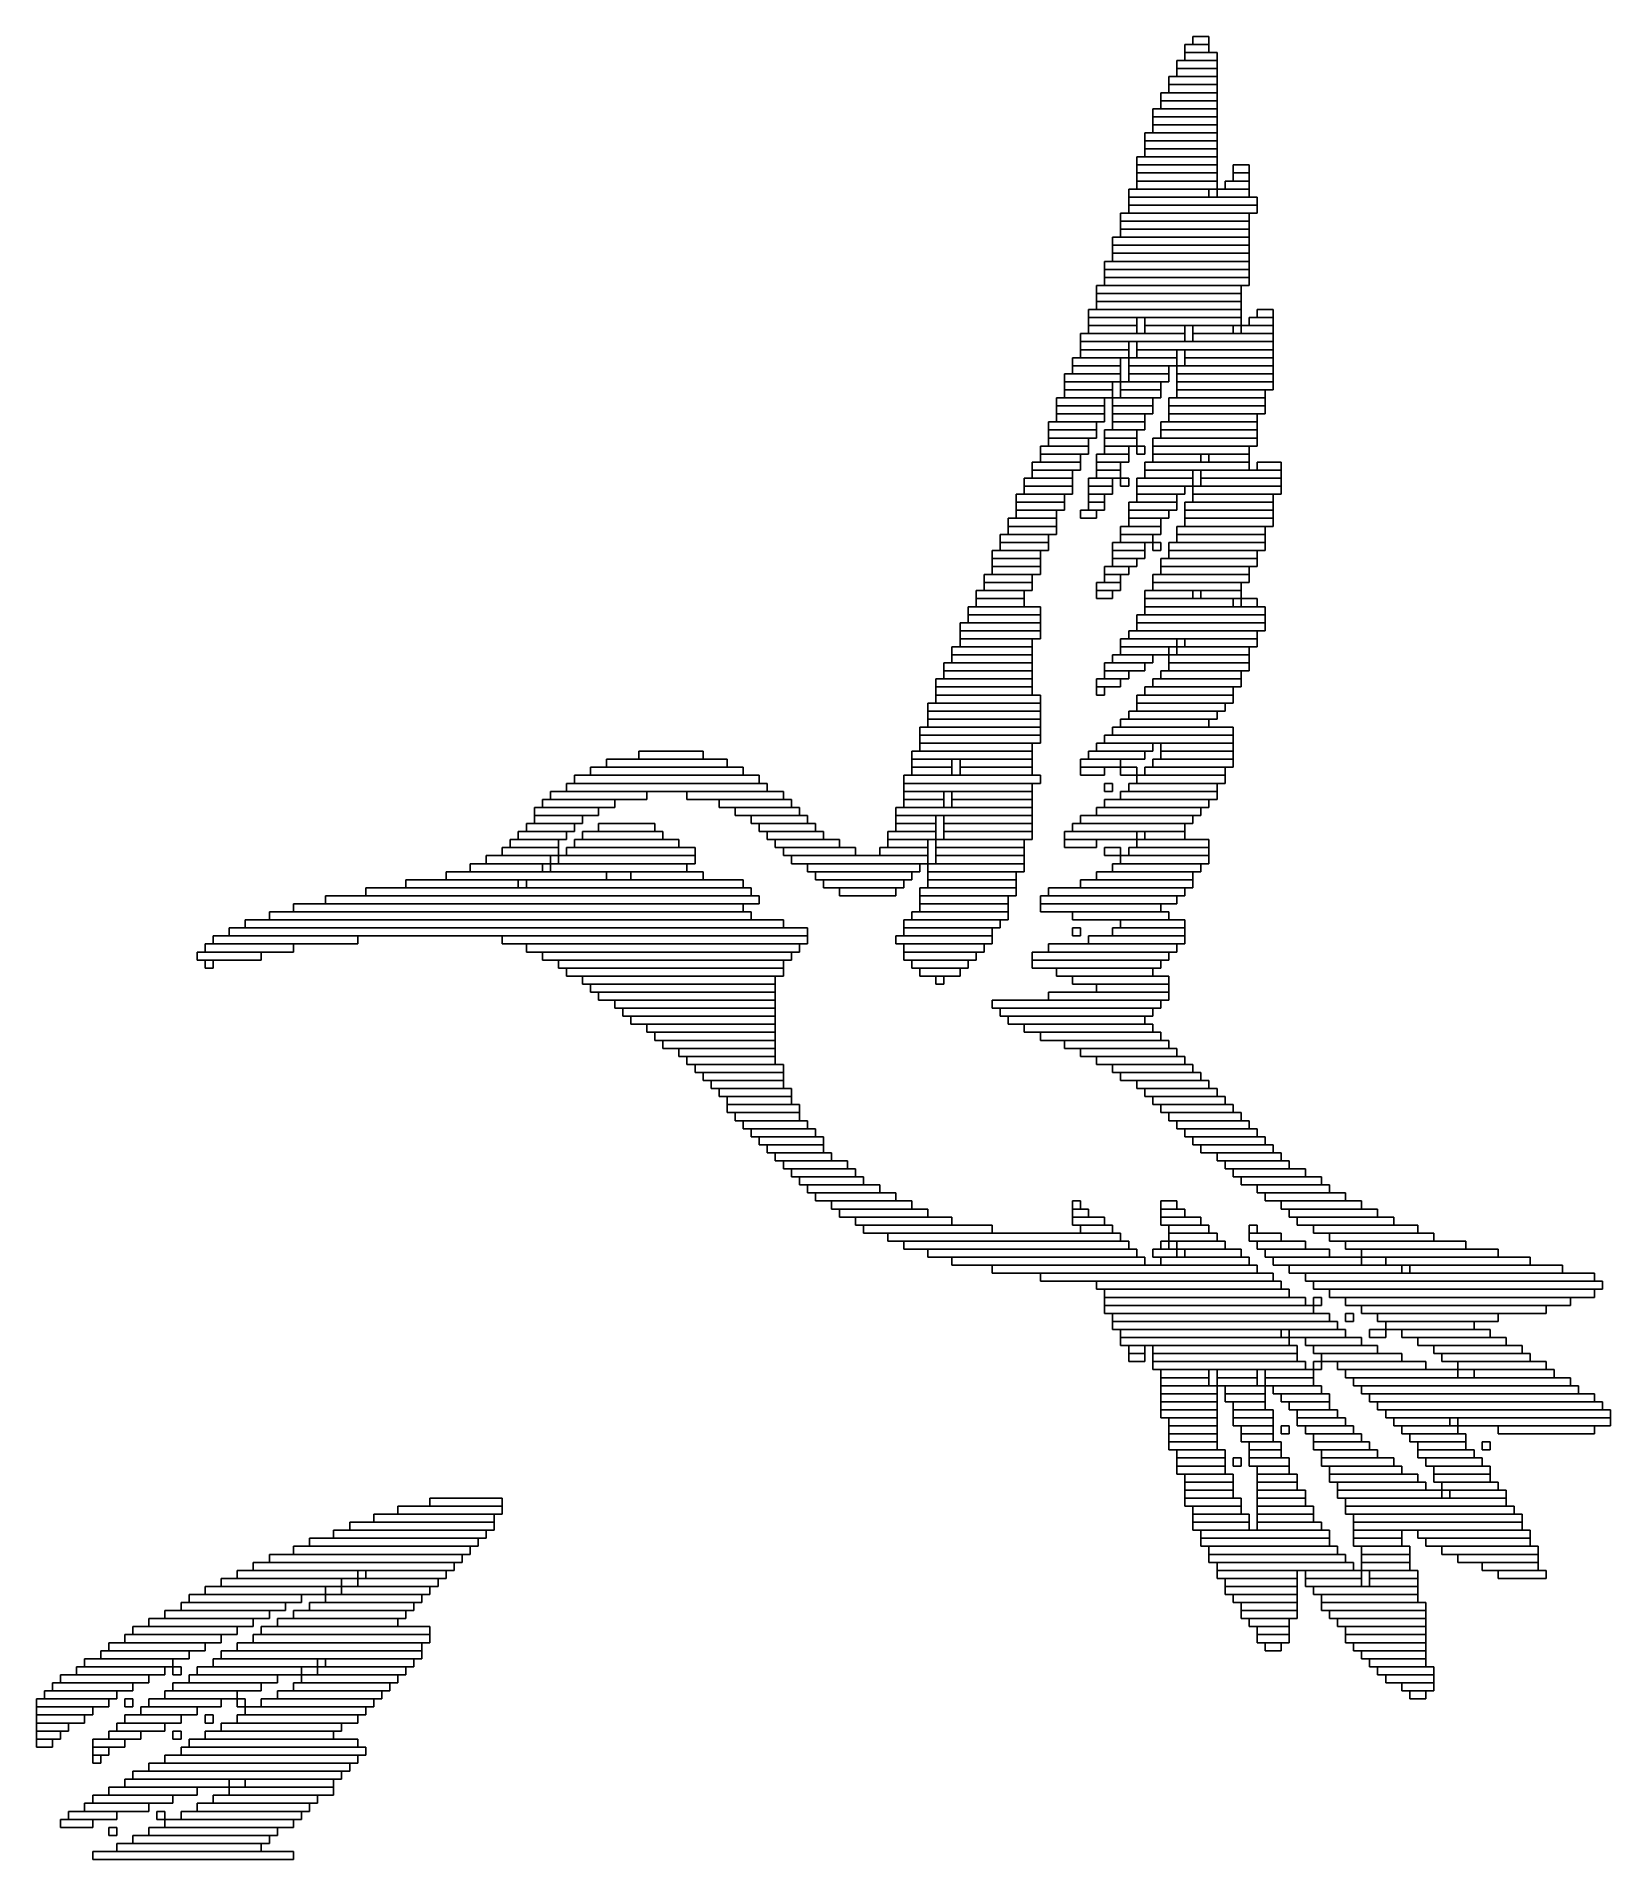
# Model space of a CAD drawing. Extents: x 404 to 600, y 389 to 616.
import ezdxf

# ---------------------------------------------------------------- set-up
doc = ezdxf.new("R2010")
doc.units = 0

msp = doc.modelspace()

# ---------------------------------------------------------------- linework, layer by layer
for p, q in [((548, 616), (550, 616)), ((548, 615), (548, 616)), ((550, 616), (550, 615)), ((546, 613), (551, 613)), ((546, 612), (546, 613)), ((547, 615), (550, 615)), ((547, 614), (547, 615)), ((550, 614), (547, 614)), ((547, 614), (551, 614)), ((547, 613), (547, 614)), ((551, 613), (547, 613)), ((550, 615), (548, 615)), ((550, 615), (550, 614)), ((551, 614), (551, 613)), ((551, 613), (551, 612)), ((545, 611), (551, 611)), ((545, 610), (545, 611)), ((551, 612), (546, 612)), ((546, 612), (551, 612)), ((546, 611), (546, 612)), ((551, 611), (546, 611)), ((551, 612), (551, 611)), ((551, 611), (551, 610)), ((544, 609), (551, 609)), ((544, 608), (544, 609)), ((551, 610), (545, 610)), ((545, 610), (551, 610)), ((545, 609), (545, 610)), ((551, 609), (545, 609)), ((551, 610), (551, 609)), ((551, 609), (551, 608)), ((543, 607), (551, 607)), ((543, 606), (543, 607)), ((551, 608), (544, 608)), ((544, 608), (551, 608)), ((544, 607), (544, 608)), ((551, 607), (544, 607)), ((551, 608), (551, 607)), ((551, 607), (551, 606)), ((542, 604), (551, 604)), ((542, 603), (542, 604)), ((551, 606), (543, 606)), ((543, 606), (551, 606)), ((543, 605), (543, 606)), ((551, 605), (543, 605)), ((543, 605), (551, 605)), ((543, 604), (543, 605)), ((551, 604), (543, 604)), ((551, 606), (551, 605)), ((551, 605), (551, 604)), ((551, 604), (551, 603)), ((551, 603), (542, 603)), ((542, 603), (551, 603)), ((542, 602), (542, 603)), ((551, 602), (542, 602)), ((542, 602), (551, 602)), ((542, 601), (542, 602)), ((551, 603), (551, 602)), ((551, 602), (551, 601)), ((541, 601), (551, 601)), ((541, 600), (541, 601)), ((551, 600), (541, 600)), ((541, 600), (551, 600)), ((541, 599), (541, 600)), ((551, 601), (542, 601)), ((551, 601), (551, 600)), ((551, 600), (551, 599)), ((553, 600), (555, 600)), ((553, 599), (553, 600)), ((555, 600), (555, 599)), ((551, 599), (541, 599)), ((541, 599), (551, 599)), ((541, 598), (541, 599)), ((551, 598), (541, 598)), ((541, 598), (551, 598)), ((541, 597), (541, 598)), ((551, 599), (551, 598)), ((551, 598), (551, 597)), ((552, 598), (555, 598)), ((552, 597), (552, 598)), ((555, 599), (553, 599)), ((553, 599), (555, 599)), ((553, 598), (553, 599)), ((555, 598), (553, 598)), ((555, 599), (555, 598)), ((555, 598), (555, 597)), ((540, 597), (550, 597)), ((540, 596), (540, 597)), ((550, 596), (540, 596)), ((540, 596), (556, 596)), ((540, 595), (540, 596)), ((556, 595), (540, 595)), ((540, 595), (556, 595)), ((540, 594), (540, 595)), ((551, 597), (541, 597)), ((550, 597), (550, 596)), ((551, 597), (555, 597)), ((551, 596), (551, 597)), ((555, 596), (551, 596)), ((555, 597), (552, 597)), ((555, 597), (555, 596)), ((556, 596), (556, 595)), ((556, 595), (556, 594)), ((539, 594), (555, 594)), ((539, 593), (539, 594)), ((555, 593), (539, 593)), ((539, 593), (555, 593)), ((539, 592), (539, 593)), ((556, 594), (540, 594)), ((555, 594), (555, 593)), ((555, 593), (555, 592)), ((538, 591), (555, 591)), ((538, 590), (538, 591)), ((555, 592), (539, 592)), ((539, 592), (555, 592)), ((539, 591), (539, 592)), ((555, 591), (539, 591)), ((555, 592), (555, 591)), ((555, 591), (555, 590)), ((537, 588), (555, 588)), ((537, 587), (537, 588)), ((555, 590), (538, 590)), ((538, 590), (555, 590)), ((538, 589), (538, 590)), ((555, 589), (538, 589)), ((538, 589), (555, 589)), ((538, 588), (538, 589)), ((555, 588), (538, 588)), ((555, 590), (555, 589)), ((555, 589), (555, 588)), ((555, 588), (555, 587)), ((555, 587), (537, 587)), ((537, 587), (555, 587)), ((537, 586), (537, 587)), ((555, 586), (537, 586)), ((537, 586), (555, 586)), ((537, 585), (537, 586)), ((555, 587), (555, 586)), ((555, 586), (555, 585)), ((536, 585), (554, 585)), ((536, 584), (536, 585)), ((554, 584), (536, 584)), ((536, 584), (554, 584)), ((536, 583), (536, 584)), ((555, 585), (537, 585)), ((554, 585), (554, 584)), ((554, 584), (554, 583)), ((535, 582), (554, 582)), ((535, 581), (535, 582)), ((554, 583), (536, 583)), ((536, 583), (554, 583)), ((536, 582), (536, 583)), ((554, 582), (536, 582)), ((554, 583), (554, 582)), ((554, 582), (554, 581)), ((556, 582), (558, 582)), ((556, 581), (556, 582)), ((558, 582), (558, 581)), ((534, 579), (547, 579)), ((534, 578), (534, 579)), ((554, 581), (535, 581)), ((535, 581), (541, 581)), ((535, 580), (535, 581)), ((541, 580), (535, 580)), ((535, 580), (541, 580)), ((535, 579), (535, 580)), ((541, 579), (535, 579)), ((541, 581), (541, 580)), ((541, 580), (541, 579)), ((542, 581), (554, 581)), ((542, 580), (542, 581)), ((554, 580), (542, 580)), ((542, 580), (547, 580)), ((542, 579), (542, 580)), ((547, 579), (542, 579)), ((547, 580), (547, 579)), ((547, 579), (547, 578)), ((548, 580), (553, 580)), ((548, 579), (548, 580)), ((553, 579), (548, 579)), ((548, 579), (558, 579)), ((548, 578), (548, 579)), ((553, 580), (553, 579)), ((554, 581), (554, 580)), ((554, 580), (558, 580)), ((554, 579), (554, 580)), ((558, 579), (554, 579)), ((555, 581), (558, 581)), ((555, 580), (555, 581)), ((558, 580), (555, 580)), ((558, 581), (556, 581)), ((558, 581), (558, 580)), ((558, 580), (558, 579)), ((558, 579), (558, 578)), ((547, 578), (534, 578)), ((534, 578), (540, 578)), ((534, 577), (534, 578)), ((540, 577), (534, 577)), ((534, 577), (540, 577)), ((534, 576), (534, 577)), ((540, 578), (540, 577)), ((540, 577), (540, 576)), ((541, 578), (558, 578)), ((541, 577), (541, 578)), ((558, 577), (541, 577)), ((541, 577), (546, 577)), ((541, 576), (541, 577)), ((546, 577), (546, 576)), ((547, 577), (558, 577)), ((547, 576), (547, 577)), ((558, 578), (548, 578)), ((558, 578), (558, 577)), ((558, 577), (558, 576)), ((533, 576), (539, 576)), ((533, 575), (533, 576)), ((539, 575), (533, 575)), ((533, 575), (539, 575)), ((533, 574), (533, 575)), ((540, 576), (534, 576)), ((539, 576), (539, 575)), ((539, 575), (539, 574)), ((540, 576), (546, 576)), ((540, 575), (540, 576)), ((546, 575), (540, 575)), ((540, 575), (545, 575)), ((540, 574), (540, 575)), ((546, 576), (541, 576)), ((545, 575), (545, 574)), ((546, 576), (546, 575)), ((546, 575), (558, 575)), ((546, 574), (546, 575)), ((558, 576), (547, 576)), ((547, 576), (558, 576)), ((547, 575), (547, 576)), ((558, 575), (547, 575)), ((558, 576), (558, 575)), ((558, 575), (558, 574)), ((532, 574), (539, 574)), ((532, 573), (532, 574)), ((539, 573), (532, 573)), ((532, 573), (538, 573)), ((532, 572), (532, 573)), ((539, 574), (533, 574)), ((538, 573), (538, 572)), ((539, 574), (539, 573)), ((539, 573), (544, 573)), ((539, 572), (539, 573)), ((545, 574), (540, 574)), ((540, 574), (545, 574)), ((540, 573), (540, 574)), ((545, 573), (540, 573)), ((544, 573), (544, 572)), ((545, 574), (545, 573)), ((558, 574), (546, 574)), ((546, 574), (558, 574)), ((546, 573), (546, 574)), ((558, 573), (546, 573)), ((546, 573), (558, 573)), ((546, 572), (546, 573)), ((558, 574), (558, 573)), ((558, 573), (558, 572)), ((531, 571), (537, 571)), ((531, 570), (531, 571)), ((537, 570), (531, 570)), ((531, 570), (537, 570)), ((531, 569), (531, 570)), ((538, 572), (532, 572)), ((532, 572), (538, 572)), ((532, 571), (532, 572)), ((538, 571), (532, 571)), ((537, 571), (537, 570)), ((537, 570), (537, 569)), ((538, 572), (538, 571)), ((538, 571), (543, 571)), ((538, 570), (538, 571)), ((543, 570), (538, 570)), ((538, 570), (543, 570)), ((538, 569), (538, 570)), ((544, 572), (539, 572)), ((539, 572), (544, 572)), ((539, 571), (539, 572)), ((544, 571), (539, 571)), ((543, 571), (543, 570)), ((543, 570), (543, 569)), ((544, 572), (544, 571)), ((545, 571), (557, 571)), ((545, 570), (545, 571)), ((557, 570), (545, 570)), ((545, 570), (557, 570)), ((545, 569), (545, 570)), ((558, 572), (546, 572)), ((546, 572), (557, 572)), ((546, 571), (546, 572)), ((557, 571), (546, 571)), ((557, 572), (557, 571)), ((557, 571), (557, 570)), ((557, 570), (557, 569)), ((530, 568), (536, 568)), ((530, 567), (530, 568)), ((537, 569), (531, 569)), ((531, 569), (537, 569)), ((531, 568), (531, 569)), ((537, 568), (531, 568)), ((536, 568), (536, 567)), ((537, 569), (537, 568)), ((543, 569), (538, 569)), ((538, 569), (542, 569)), ((538, 568), (538, 569)), ((542, 568), (538, 568)), ((538, 568), (542, 568)), ((538, 567), (538, 568)), ((542, 569), (542, 568)), ((542, 568), (542, 567)), ((544, 568), (556, 568)), ((544, 567), (544, 568)), ((557, 569), (545, 569)), ((545, 569), (556, 569)), ((545, 568), (545, 569)), ((556, 568), (545, 568)), ((556, 569), (556, 568)), ((556, 568), (556, 567)), ((536, 567), (530, 567)), ((530, 567), (536, 567)), ((530, 566), (530, 567)), ((536, 566), (530, 566)), ((530, 566), (535, 566)), ((530, 565), (530, 566)), ((535, 566), (535, 565)), ((536, 567), (536, 566)), ((537, 567), (541, 567)), ((537, 566), (537, 567)), ((541, 566), (537, 566)), ((537, 566), (541, 566)), ((537, 565), (537, 566)), ((542, 567), (538, 567)), ((541, 567), (541, 566)), ((541, 566), (541, 565)), ((543, 566), (556, 566)), ((543, 565), (543, 566)), ((556, 567), (544, 567)), ((544, 567), (556, 567)), ((544, 566), (544, 567)), ((556, 566), (544, 566)), ((556, 567), (556, 566)), ((556, 566), (556, 565)), ((528, 563), (534, 563)), ((528, 562), (528, 563)), ((529, 565), (535, 565)), ((529, 564), (529, 565)), ((535, 564), (529, 564)), ((529, 564), (534, 564)), ((529, 563), (529, 564)), ((534, 563), (529, 563)), ((535, 565), (530, 565)), ((534, 564), (534, 563)), ((534, 563), (534, 562)), ((535, 565), (535, 564)), ((536, 564), (540, 564)), ((536, 563), (536, 564)), ((540, 563), (536, 563)), ((536, 563), (539, 563)), ((536, 562), (536, 563)), ((541, 565), (537, 565)), ((537, 565), (540, 565)), ((537, 564), (537, 565)), ((540, 564), (537, 564)), ((539, 563), (539, 562)), ((540, 565), (540, 564)), ((540, 564), (540, 563)), ((541, 565), (542, 565)), ((541, 564), (541, 565)), ((542, 564), (541, 564)), ((542, 565), (542, 564)), ((542, 563), (555, 563)), ((542, 562), (542, 563)), ((556, 565), (543, 565)), ((543, 565), (555, 565)), ((543, 564), (543, 565)), ((555, 564), (543, 564)), ((543, 564), (549, 564)), ((543, 563), (543, 564)), ((549, 563), (543, 563)), ((549, 564), (549, 563)), ((550, 564), (555, 564)), ((550, 563), (550, 564)), ((555, 563), (550, 563)), ((555, 565), (555, 564)), ((555, 564), (555, 563)), ((555, 563), (555, 562)), ((556, 563), (559, 563)), ((556, 562), (556, 563)), ((559, 563), (559, 562)), ((527, 561), (533, 561)), ((527, 560), (527, 561)), ((534, 562), (528, 562)), ((528, 562), (533, 562)), ((528, 561), (528, 562)), ((533, 561), (528, 561)), ((533, 562), (533, 561)), ((533, 561), (533, 560)), ((535, 561), (538, 561)), ((535, 560), (535, 561)), ((539, 562), (536, 562)), ((536, 562), (539, 562)), ((536, 561), (536, 562)), ((539, 561), (536, 561)), ((538, 561), (538, 560)), ((539, 562), (539, 561)), ((539, 561), (540, 561)), ((539, 560), (539, 561)), ((540, 561), (540, 560)), ((541, 561), (548, 561)), ((541, 560), (541, 561)), ((555, 562), (542, 562)), ((542, 562), (548, 562)), ((542, 561), (542, 562)), ((548, 561), (542, 561)), ((548, 562), (548, 561)), ((548, 561), (548, 560)), ((549, 562), (559, 562)), ((549, 561), (549, 562)), ((559, 561), (549, 561)), ((549, 561), (559, 561)), ((549, 560), (549, 561)), ((559, 562), (556, 562)), ((559, 562), (559, 561)), ((559, 561), (559, 560)), ((526, 559), (532, 559)), ((526, 558), (526, 559)), ((533, 560), (527, 560)), ((527, 560), (533, 560)), ((527, 559), (527, 560)), ((533, 559), (527, 559)), ((532, 559), (532, 558)), ((533, 560), (533, 559)), ((538, 560), (535, 560)), ((535, 560), (538, 560)), ((535, 559), (535, 560)), ((538, 559), (535, 559)), ((535, 559), (537, 559)), ((535, 558), (535, 559)), ((537, 559), (537, 558)), ((538, 560), (538, 559)), ((540, 560), (539, 560)), ((548, 560), (541, 560)), ((541, 560), (547, 560)), ((541, 559), (541, 560)), ((547, 559), (541, 559)), ((541, 559), (546, 559)), ((541, 558), (541, 559)), ((546, 559), (546, 558)), ((547, 560), (547, 559)), ((548, 560), (559, 560)), ((548, 559), (548, 560)), ((559, 559), (548, 559)), ((548, 559), (558, 559)), ((548, 558), (548, 559)), ((559, 560), (549, 560)), ((558, 559), (558, 558)), ((559, 560), (559, 559)), ((532, 558), (526, 558)), ((526, 558), (532, 558)), ((526, 557), (526, 558)), ((532, 557), (526, 557)), ((526, 557), (531, 557)), ((526, 556), (526, 557)), ((531, 557), (531, 556)), ((532, 558), (532, 557)), ((534, 557), (536, 557)), ((534, 556), (534, 557)), ((537, 558), (535, 558)), ((535, 558), (537, 558)), ((535, 557), (535, 558)), ((537, 557), (535, 557)), ((536, 557), (536, 556)), ((537, 558), (537, 557)), ((540, 558), (546, 558)), ((540, 557), (540, 558)), ((546, 557), (540, 557)), ((540, 557), (545, 557)), ((540, 556), (540, 557)), ((546, 558), (541, 558)), ((545, 557), (545, 556)), ((546, 558), (546, 557)), ((547, 558), (558, 558)), ((547, 557), (547, 558)), ((558, 557), (547, 557)), ((547, 557), (558, 557)), ((547, 556), (547, 557)), ((558, 558), (548, 558)), ((558, 558), (558, 557)), ((558, 557), (558, 556)), ((524, 554), (530, 554)), ((524, 553), (524, 554)), ((525, 556), (531, 556)), ((525, 555), (525, 556)), ((531, 555), (525, 555)), ((525, 555), (531, 555)), ((525, 554), (525, 555)), ((531, 554), (525, 554)), ((531, 556), (526, 556)), ((530, 554), (530, 553)), ((531, 556), (531, 555)), ((531, 555), (531, 554)), ((536, 556), (534, 556)), ((539, 555), (544, 555)), ((539, 554), (539, 555)), ((544, 554), (539, 554)), ((539, 554), (543, 554)), ((539, 553), (539, 554)), ((545, 556), (540, 556)), ((540, 556), (544, 556)), ((540, 555), (540, 556)), ((544, 555), (540, 555)), ((543, 554), (543, 553)), ((544, 556), (544, 555)), ((544, 555), (544, 554)), ((546, 555), (557, 555)), ((546, 554), (546, 555)), ((557, 554), (546, 554)), ((546, 554), (557, 554)), ((546, 553), (546, 554)), ((558, 556), (547, 556)), ((547, 556), (558, 556)), ((547, 555), (547, 556)), ((558, 555), (547, 555)), ((557, 555), (557, 554)), ((557, 554), (557, 553)), ((558, 556), (558, 555)), ((523, 552), (529, 552)), ((523, 551), (523, 552)), ((530, 553), (524, 553)), ((524, 553), (530, 553)), ((524, 552), (524, 553)), ((530, 552), (524, 552)), ((529, 552), (529, 551)), ((530, 553), (530, 552)), ((538, 553), (542, 553)), ((538, 552), (538, 553)), ((542, 552), (538, 552)), ((538, 552), (542, 552)), ((538, 551), (538, 552)), ((543, 553), (539, 553)), ((542, 553), (542, 552)), ((542, 552), (542, 551)), ((543, 553), (544, 553)), ((543, 552), (543, 553)), ((544, 552), (543, 552)), ((544, 553), (544, 552)), ((545, 553), (557, 553)), ((545, 552), (545, 553)), ((557, 552), (545, 552)), ((545, 552), (556, 552)), ((545, 551), (545, 552)), ((557, 553), (546, 553)), ((556, 552), (556, 551)), ((557, 553), (557, 552)), ((529, 551), (523, 551)), ((523, 551), (529, 551)), ((523, 550), (523, 551)), ((529, 550), (523, 550)), ((523, 550), (529, 550)), ((523, 549), (523, 550)), ((529, 551), (529, 550)), ((529, 550), (529, 549)), ((537, 550), (540, 550)), ((537, 549), (537, 550)), ((542, 551), (538, 551)), ((538, 551), (541, 551)), ((538, 550), (538, 551)), ((541, 550), (538, 550)), ((540, 550), (540, 549)), ((541, 551), (541, 550)), ((544, 551), (556, 551)), ((544, 550), (544, 551)), ((556, 550), (544, 550)), ((544, 550), (555, 550)), ((544, 549), (544, 550)), ((556, 551), (545, 551)), ((555, 550), (555, 549)), ((556, 551), (556, 550)), ((522, 549), (528, 549)), ((522, 548), (522, 549)), ((528, 548), (522, 548)), ((522, 548), (528, 548)), ((522, 547), (522, 548)), ((529, 549), (523, 549)), ((528, 549), (528, 548)), ((528, 548), (528, 547)), ((536, 548), (539, 548)), ((536, 547), (536, 548)), ((540, 549), (537, 549)), ((537, 549), (539, 549)), ((537, 548), (537, 549)), ((539, 548), (537, 548)), ((539, 549), (539, 548)), ((539, 548), (539, 547)), ((543, 549), (555, 549)), ((543, 548), (543, 549)), ((555, 548), (543, 548)), ((543, 548), (554, 548)), ((543, 547), (543, 548)), ((555, 549), (544, 549)), ((554, 548), (554, 547)), ((555, 549), (555, 548)), ((520, 545), (529, 545)), ((520, 544), (520, 545)), ((521, 547), (527, 547)), ((521, 546), (521, 547)), ((527, 546), (521, 546)), ((521, 546), (527, 546)), ((521, 545), (521, 546)), ((527, 545), (521, 545)), ((528, 547), (522, 547)), ((527, 547), (527, 546)), ((527, 546), (527, 545)), ((529, 545), (529, 544)), ((539, 547), (536, 547)), ((536, 547), (538, 547)), ((536, 546), (536, 547)), ((538, 546), (536, 546)), ((538, 547), (538, 546)), ((542, 547), (548, 547)), ((542, 546), (542, 547)), ((548, 546), (542, 546)), ((542, 546), (553, 546)), ((542, 545), (542, 546)), ((553, 545), (542, 545)), ((542, 545), (557, 545)), ((542, 544), (542, 545)), ((554, 547), (543, 547)), ((548, 547), (548, 546)), ((549, 547), (554, 547)), ((549, 546), (549, 547)), ((554, 546), (549, 546)), ((553, 546), (553, 545)), ((554, 547), (554, 546)), ((554, 546), (556, 546)), ((554, 545), (554, 546)), ((556, 545), (554, 545)), ((556, 546), (556, 545)), ((557, 545), (557, 544)), ((519, 543), (529, 543)), ((519, 542), (519, 543)), ((529, 544), (520, 544)), ((520, 544), (529, 544)), ((520, 543), (520, 544)), ((529, 543), (520, 543)), ((529, 544), (529, 543)), ((529, 543), (529, 542)), ((541, 544), (557, 544)), ((541, 543), (541, 544)), ((557, 543), (541, 543)), ((541, 543), (557, 543)), ((541, 542), (541, 543)), ((557, 544), (542, 544)), ((557, 544), (557, 543)), ((557, 543), (557, 542)), ((529, 542), (519, 542)), ((519, 542), (529, 542)), ((519, 541), (519, 542)), ((529, 541), (519, 541)), ((519, 541), (528, 541)), ((519, 540), (519, 541)), ((528, 541), (528, 540)), ((529, 542), (529, 541)), ((539, 541), (546, 541)), ((539, 540), (539, 541)), ((540, 542), (556, 542)), ((540, 541), (540, 542)), ((556, 541), (540, 541)), ((557, 542), (541, 542)), ((546, 541), (546, 540)), ((547, 541), (556, 541)), ((547, 540), (547, 541)), ((556, 542), (556, 541)), ((556, 541), (556, 540)), ((517, 538), (528, 538)), ((517, 537), (517, 538)), ((518, 540), (528, 540)), ((518, 539), (518, 540)), ((528, 539), (518, 539)), ((518, 539), (528, 539)), ((518, 538), (518, 539)), ((528, 538), (518, 538)), ((528, 540), (519, 540)), ((528, 540), (528, 539)), ((528, 539), (528, 538)), ((528, 538), (528, 537)), ((537, 538), (542, 538)), ((537, 537), (537, 538)), ((538, 539), (543, 539)), ((538, 538), (538, 539)), ((543, 538), (538, 538)), ((546, 540), (539, 540)), ((539, 540), (545, 540)), ((539, 539), (539, 540)), ((545, 539), (539, 539)), ((542, 538), (542, 537)), ((543, 539), (543, 538)), ((545, 540), (545, 539)), ((545, 539), (555, 539)), ((545, 538), (545, 539)), ((555, 538), (545, 538)), ((545, 538), (555, 538)), ((545, 537), (545, 538)), ((546, 540), (555, 540)), ((546, 539), (546, 540)), ((555, 539), (546, 539)), ((556, 540), (547, 540)), ((555, 540), (555, 539)), ((555, 539), (555, 538)), ((555, 538), (555, 537)), ((516, 536), (528, 536)), ((516, 535), (516, 536)), ((528, 537), (517, 537)), ((517, 537), (528, 537)), ((517, 536), (517, 537)), ((528, 536), (517, 536)), ((528, 537), (528, 536)), ((528, 536), (528, 535)), ((536, 536), (539, 536)), ((536, 535), (536, 536)), ((542, 537), (537, 537)), ((537, 537), (540, 537)), ((537, 536), (537, 537)), ((540, 536), (537, 536)), ((539, 536), (539, 535)), ((540, 537), (540, 536)), ((543, 536), (554, 536)), ((543, 535), (543, 536)), ((544, 537), (554, 537)), ((544, 536), (544, 537)), ((554, 536), (544, 536)), ((555, 537), (545, 537)), ((554, 537), (554, 536)), ((554, 536), (554, 535)), ((528, 535), (516, 535)), ((516, 535), (528, 535)), ((516, 534), (516, 535)), ((528, 534), (516, 534)), ((516, 534), (529, 534)), ((516, 533), (516, 534)), ((528, 535), (528, 534)), ((529, 534), (529, 533)), ((539, 535), (536, 535)), ((536, 535), (537, 535)), ((536, 534), (536, 535)), ((537, 534), (536, 534)), ((537, 535), (537, 534)), ((541, 534), (553, 534)), ((541, 533), (541, 534)), ((542, 535), (553, 535)), ((542, 534), (542, 535)), ((553, 534), (542, 534)), ((554, 535), (543, 535)), ((553, 535), (553, 534)), ((553, 534), (553, 533)), ((515, 533), (529, 533)), ((515, 532), (515, 533)), ((529, 532), (515, 532)), ((515, 532), (529, 532)), ((515, 531), (515, 532)), ((529, 533), (516, 533)), ((529, 533), (529, 532)), ((529, 532), (529, 531)), ((540, 532), (551, 532)), ((540, 531), (540, 532)), ((553, 533), (541, 533)), ((541, 533), (552, 533)), ((541, 532), (541, 533)), ((552, 532), (541, 532)), ((551, 532), (551, 531)), ((552, 533), (552, 532)), ((514, 530), (529, 530)), ((514, 529), (514, 530)), ((529, 529), (514, 529)), ((514, 529), (529, 529)), ((514, 528), (514, 529)), ((529, 531), (515, 531)), ((515, 531), (529, 531)), ((515, 530), (515, 531)), ((529, 530), (515, 530)), ((529, 531), (529, 530)), ((529, 530), (529, 529)), ((529, 529), (529, 528)), ((537, 529), (553, 529)), ((537, 528), (537, 529)), ((538, 530), (553, 530)), ((538, 529), (538, 530)), ((553, 529), (538, 529)), ((539, 531), (550, 531)), ((539, 530), (539, 531)), ((550, 530), (539, 530)), ((551, 531), (540, 531)), ((550, 531), (550, 530)), ((553, 530), (553, 529)), ((553, 529), (553, 528)), ((479, 527), (487, 527)), ((479, 526), (479, 527)), ((487, 527), (487, 526)), ((513, 527), (528, 527)), ((513, 526), (513, 527)), ((529, 528), (514, 528)), ((514, 528), (528, 528)), ((514, 527), (514, 528)), ((528, 527), (514, 527)), ((528, 528), (528, 527)), ((528, 527), (528, 526)), ((535, 527), (542, 527)), ((535, 526), (535, 527)), ((536, 528), (543, 528)), ((536, 527), (536, 528)), ((543, 527), (536, 527)), ((553, 528), (537, 528)), ((542, 527), (542, 526)), ((543, 528), (543, 527)), ((544, 528), (553, 528)), ((544, 527), (544, 528)), ((553, 527), (544, 527)), ((544, 527), (553, 527)), ((544, 526), (544, 527)), ((553, 528), (553, 527)), ((553, 527), (553, 526)), ((473, 525), (492, 525)), ((473, 524), (473, 525)), ((475, 526), (490, 526)), ((475, 525), (475, 526)), ((490, 525), (475, 525)), ((487, 526), (479, 526)), ((490, 526), (490, 525)), ((492, 525), (492, 524)), ((528, 526), (513, 526)), ((513, 526), (518, 526)), ((513, 525), (513, 526)), ((518, 525), (513, 525)), ((513, 525), (518, 525)), ((513, 524), (513, 525)), ((518, 526), (518, 525)), ((518, 525), (518, 524)), ((519, 526), (528, 526)), ((519, 525), (519, 526)), ((528, 525), (519, 525)), ((519, 525), (528, 525)), ((519, 524), (519, 525)), ((528, 526), (528, 525)), ((528, 525), (528, 524)), ((534, 526), (539, 526)), ((534, 525), (534, 526)), ((539, 525), (534, 525)), ((534, 525), (537, 525)), ((534, 524), (534, 525)), ((542, 526), (535, 526)), ((537, 525), (537, 524)), ((539, 526), (539, 525)), ((539, 525), (541, 525)), ((539, 524), (539, 525)), ((541, 525), (541, 524)), ((542, 525), (552, 525)), ((542, 524), (542, 525)), ((543, 526), (553, 526)), ((543, 525), (543, 526)), ((553, 525), (543, 525)), ((553, 526), (544, 526)), ((552, 525), (552, 524)), ((553, 526), (553, 525)), ((470, 523), (495, 523)), ((470, 522), (470, 523)), ((471, 524), (494, 524)), ((471, 523), (471, 524)), ((494, 523), (471, 523)), ((492, 524), (473, 524)), ((494, 524), (494, 523)), ((495, 523), (495, 522)), ((512, 524), (529, 524)), ((512, 523), (512, 524)), ((529, 523), (512, 523)), ((512, 523), (528, 523)), ((512, 522), (512, 523)), ((518, 524), (513, 524)), ((528, 524), (519, 524)), ((528, 523), (528, 522)), ((529, 524), (529, 523)), ((537, 524), (534, 524)), ((537, 523), (538, 523)), ((537, 522), (537, 523)), ((538, 523), (538, 522)), ((541, 524), (539, 524)), ((540, 523), (551, 523)), ((540, 522), (540, 523)), ((541, 524), (552, 524)), ((541, 523), (541, 524)), ((552, 523), (541, 523)), ((552, 524), (542, 524)), ((551, 523), (551, 522)), ((552, 524), (552, 523)), ((466, 520), (474, 520)), ((466, 519), (466, 520)), ((467, 521), (476, 521)), ((467, 520), (467, 521)), ((476, 520), (467, 520)), ((468, 522), (480, 522)), ((468, 521), (468, 522)), ((480, 521), (468, 521)), ((495, 522), (470, 522)), ((474, 520), (474, 519)), ((476, 521), (476, 520)), ((480, 522), (480, 521)), ((485, 522), (497, 522)), ((485, 521), (485, 522)), ((497, 521), (485, 521)), ((489, 521), (498, 521)), ((489, 520), (489, 521)), ((498, 520), (489, 520)), ((491, 520), (499, 520)), ((491, 519), (491, 520)), ((497, 522), (497, 521)), ((498, 521), (498, 520)), ((499, 520), (499, 519)), ((511, 520), (528, 520)), ((511, 519), (511, 520)), ((528, 522), (512, 522)), ((512, 522), (517, 522)), ((512, 521), (512, 522)), ((517, 521), (512, 521)), ((512, 521), (517, 521)), ((512, 520), (512, 521)), ((517, 520), (512, 520)), ((517, 522), (517, 521)), ((517, 521), (517, 520)), ((518, 522), (528, 522)), ((518, 521), (518, 522)), ((528, 521), (518, 521)), ((518, 521), (528, 521)), ((518, 520), (518, 521)), ((528, 520), (518, 520)), ((528, 522), (528, 521)), ((528, 521), (528, 520)), ((528, 520), (528, 519)), ((536, 520), (549, 520)), ((536, 519), (536, 520)), ((538, 522), (537, 522)), ((537, 521), (550, 521)), ((537, 520), (537, 521)), ((550, 520), (537, 520)), ((539, 522), (551, 522)), ((539, 521), (539, 522)), ((551, 521), (539, 521)), ((551, 522), (540, 522)), ((549, 520), (549, 519)), ((550, 521), (550, 520)), ((551, 522), (551, 521)), ((465, 518), (471, 518)), ((465, 517), (465, 518)), ((474, 519), (466, 519)), ((466, 519), (472, 519)), ((466, 518), (466, 519)), ((472, 518), (466, 518)), ((471, 518), (471, 517)), ((472, 519), (472, 518)), ((474, 518), (481, 518)), ((474, 517), (474, 518)), ((481, 518), (481, 517)), ((499, 519), (491, 519)), ((493, 519), (500, 519)), ((493, 518), (493, 519)), ((500, 518), (493, 518)), ((494, 518), (501, 518)), ((494, 517), (494, 518)), ((500, 519), (500, 518)), ((501, 518), (501, 517)), ((528, 519), (511, 519)), ((511, 519), (516, 519)), ((511, 518), (511, 519)), ((516, 518), (511, 518)), ((511, 518), (516, 518)), ((511, 517), (511, 518)), ((516, 519), (516, 518)), ((516, 518), (516, 517)), ((517, 519), (528, 519)), ((517, 518), (517, 519)), ((528, 518), (517, 518)), ((517, 518), (528, 518)), ((517, 517), (517, 518)), ((528, 519), (528, 518)), ((528, 518), (528, 517)), ((533, 518), (547, 518)), ((533, 517), (533, 518)), ((534, 519), (548, 519)), ((534, 518), (534, 519)), ((548, 518), (534, 518)), ((549, 519), (536, 519)), ((547, 518), (547, 517)), ((548, 519), (548, 518)), ((463, 516), (469, 516)), ((463, 515), (463, 516)), ((464, 517), (470, 517)), ((464, 516), (464, 517)), ((470, 516), (464, 516)), ((471, 517), (465, 517)), ((469, 516), (469, 515)), ((470, 517), (470, 516)), ((471, 516), (484, 516)), ((471, 515), (471, 516)), ((472, 517), (482, 517)), ((472, 516), (472, 517)), ((482, 516), (472, 516)), ((481, 517), (474, 517)), ((482, 517), (482, 516)), ((484, 516), (484, 515)), ((501, 517), (494, 517)), ((495, 517), (502, 517)), ((495, 516), (495, 517)), ((502, 516), (495, 516)), ((496, 516), (504, 516)), ((496, 515), (496, 516)), ((502, 517), (502, 516)), ((504, 516), (504, 515)), ((510, 517), (516, 517)), ((510, 516), (510, 517)), ((516, 516), (510, 516)), ((510, 516), (515, 516)), ((510, 515), (510, 516)), ((516, 517), (511, 517)), ((515, 516), (515, 515)), ((516, 517), (516, 516)), ((516, 516), (527, 516)), ((516, 515), (516, 516)), ((528, 517), (517, 517)), ((517, 517), (528, 517)), ((517, 516), (517, 517)), ((528, 516), (517, 516)), ((527, 516), (527, 515)), ((528, 517), (528, 516)), ((532, 517), (541, 517)), ((532, 516), (532, 517)), ((541, 516), (532, 516)), ((532, 516), (536, 516)), ((532, 515), (532, 516)), ((547, 517), (533, 517)), ((536, 516), (536, 515)), ((541, 517), (541, 516)), ((541, 516), (550, 516)), ((541, 515), (541, 516)), ((542, 517), (547, 517)), ((542, 516), (542, 517)), ((547, 516), (542, 516)), ((547, 517), (547, 516)), ((550, 516), (550, 515)), ((460, 514), (468, 514)), ((460, 513), (460, 514)), ((462, 515), (469, 515)), ((462, 514), (462, 515)), ((469, 514), (462, 514)), ((469, 515), (463, 515)), ((468, 514), (468, 513)), ((469, 515), (469, 514)), ((469, 514), (486, 514)), ((469, 513), (469, 514)), ((470, 515), (486, 515)), ((470, 514), (470, 515)), ((486, 514), (470, 514)), ((484, 515), (471, 515)), ((486, 515), (486, 514)), ((486, 514), (486, 513)), ((504, 515), (496, 515)), ((497, 515), (506, 515)), ((497, 514), (497, 515)), ((506, 514), (497, 514)), ((498, 514), (515, 514)), ((498, 513), (498, 514)), ((506, 515), (506, 514)), ((509, 515), (515, 515)), ((509, 514), (509, 515)), ((515, 514), (509, 514)), ((515, 515), (510, 515)), ((515, 515), (515, 514)), ((515, 514), (515, 513)), ((527, 515), (516, 515)), ((516, 515), (527, 515)), ((516, 514), (516, 515)), ((527, 514), (516, 514)), ((516, 514), (527, 514)), ((516, 513), (516, 514)), ((527, 515), (527, 514)), ((527, 514), (527, 513)), ((536, 515), (532, 515)), ((537, 515), (539, 515)), ((537, 514), (537, 515)), ((539, 514), (537, 514)), ((539, 515), (539, 514)), ((539, 514), (550, 514)), ((539, 513), (539, 514)), ((540, 515), (550, 515)), ((540, 514), (540, 515)), ((550, 514), (540, 514)), ((550, 515), (541, 515)), ((550, 515), (550, 514)), ((550, 514), (550, 513)), ((450, 511), (464, 511)), ((450, 510), (450, 511)), ((455, 512), (475, 512)), ((455, 511), (455, 512)), ((475, 511), (455, 511)), ((458, 513), (467, 513)), ((458, 512), (458, 513)), ((467, 512), (458, 512)), ((468, 513), (460, 513)), ((464, 511), (464, 510)), ((465, 511), (492, 511)), ((465, 510), (465, 511)), ((467, 513), (467, 512)), ((468, 513), (485, 513)), ((468, 512), (468, 513)), ((485, 512), (468, 512)), ((486, 513), (469, 513)), ((475, 512), (475, 511)), ((478, 512), (487, 512)), ((478, 511), (478, 512)), ((487, 511), (478, 511)), ((485, 513), (485, 512)), ((487, 512), (487, 511)), ((492, 511), (492, 510)), ((515, 513), (498, 513)), ((500, 513), (514, 513)), ((500, 512), (500, 513)), ((514, 512), (500, 512)), ((501, 512), (513, 512)), ((501, 511), (501, 512)), ((513, 511), (501, 511)), ((502, 511), (512, 511)), ((502, 510), (502, 511)), ((512, 511), (512, 510)), ((513, 512), (513, 511)), ((514, 513), (514, 512)), ((515, 513), (527, 513)), ((515, 512), (515, 513)), ((527, 512), (515, 512)), ((515, 512), (526, 512)), ((515, 511), (515, 512)), ((526, 511), (515, 511)), ((515, 511), (526, 511)), ((515, 510), (515, 511)), ((527, 513), (516, 513)), ((526, 512), (526, 511)), ((526, 511), (526, 510)), ((527, 513), (527, 512)), ((534, 511), (548, 511)), ((534, 510), (534, 511)), ((536, 512), (548, 512)), ((536, 511), (536, 512)), ((548, 511), (536, 511)), ((538, 513), (549, 513)), ((538, 512), (538, 513)), ((549, 512), (538, 512)), ((550, 513), (539, 513)), ((548, 512), (548, 511)), ((548, 511), (548, 510)), ((549, 513), (549, 512)), ((440, 509), (494, 509)), ((440, 508), (440, 509)), ((445, 510), (493, 510)), ((445, 509), (445, 510)), ((493, 509), (445, 509)), ((464, 510), (450, 510)), ((492, 510), (465, 510)), ((493, 510), (493, 509)), ((494, 509), (494, 508)), ((512, 510), (502, 510)), ((504, 510), (511, 510)), ((504, 509), (504, 510)), ((511, 509), (504, 509)), ((511, 510), (511, 509)), ((514, 510), (526, 510)), ((514, 509), (514, 510)), ((526, 509), (514, 509)), ((514, 509), (525, 509)), ((514, 508), (514, 509)), ((526, 510), (515, 510)), ((525, 509), (525, 508)), ((526, 510), (526, 509)), ((529, 509), (546, 509)), ((529, 508), (529, 509)), ((530, 510), (547, 510)), ((530, 509), (530, 510)), ((547, 509), (530, 509)), ((548, 510), (534, 510)), ((546, 509), (546, 508)), ((547, 510), (547, 509)), ((433, 507), (493, 507)), ((433, 506), (433, 507)), ((436, 508), (492, 508)), ((436, 507), (436, 508)), ((492, 507), (436, 507)), ((494, 508), (440, 508)), ((492, 508), (492, 507)), ((493, 507), (493, 506)), ((513, 507), (525, 507)), ((513, 506), (513, 507)), ((525, 508), (514, 508)), ((514, 508), (525, 508)), ((514, 507), (514, 508)), ((525, 507), (514, 507)), ((525, 508), (525, 507)), ((525, 507), (525, 506)), ((546, 508), (529, 508)), ((529, 508), (544, 508)), ((529, 507), (529, 508)), ((544, 507), (529, 507)), ((533, 507), (545, 507)), ((533, 506), (533, 507)), ((544, 508), (544, 507)), ((545, 507), (545, 506)), ((426, 504), (444, 504)), ((426, 503), (426, 504)), ((428, 505), (500, 505)), ((428, 504), (428, 505)), ((500, 504), (428, 504)), ((430, 506), (497, 506)), ((430, 505), (430, 506)), ((497, 505), (430, 505)), ((493, 506), (433, 506)), ((444, 504), (444, 503)), ((462, 504), (500, 504)), ((462, 503), (462, 504)), ((497, 506), (497, 505)), ((500, 505), (500, 504)), ((500, 504), (500, 503)), ((511, 504), (523, 504)), ((511, 503), (511, 504)), ((512, 506), (524, 506)), ((512, 505), (512, 506)), ((524, 505), (512, 505)), ((512, 505), (523, 505)), ((512, 504), (512, 505)), ((523, 504), (512, 504)), ((525, 506), (513, 506)), ((523, 505), (523, 504)), ((523, 504), (523, 503)), ((524, 506), (524, 505)), ((545, 506), (533, 506)), ((533, 505), (534, 505)), ((533, 504), (533, 505)), ((534, 504), (533, 504)), ((534, 505), (534, 504)), ((535, 504), (547, 504)), ((535, 503), (535, 504)), ((538, 505), (547, 505)), ((538, 504), (538, 505)), ((547, 504), (538, 504)), ((539, 506), (547, 506)), ((539, 505), (539, 506)), ((547, 505), (539, 505)), ((547, 506), (547, 505)), ((547, 505), (547, 504)), ((547, 504), (547, 503)), ((424, 502), (432, 502)), ((424, 501), (424, 502)), ((425, 503), (436, 503)), ((425, 502), (425, 503)), ((436, 502), (425, 502)), ((444, 503), (426, 503)), ((432, 502), (432, 501)), ((436, 503), (436, 502)), ((500, 503), (462, 503)), ((465, 503), (499, 503)), ((465, 502), (465, 503)), ((499, 502), (465, 502)), ((467, 502), (498, 502)), ((467, 501), (467, 502)), ((498, 502), (498, 501)), ((499, 503), (499, 502)), ((523, 503), (511, 503)), ((512, 503), (522, 503)), ((512, 502), (512, 503)), ((522, 502), (512, 502)), ((512, 502), (521, 502)), ((512, 501), (512, 502)), ((521, 502), (521, 501)), ((522, 503), (522, 502)), ((528, 502), (545, 502)), ((528, 501), (528, 502)), ((530, 503), (546, 503)), ((530, 502), (530, 503)), ((546, 502), (530, 502)), ((547, 503), (535, 503)), ((545, 502), (545, 501)), ((546, 503), (546, 502)), ((432, 501), (424, 501)), ((425, 501), (426, 501)), ((425, 500), (425, 501)), ((426, 500), (425, 500)), ((426, 501), (426, 500)), ((498, 501), (467, 501)), ((469, 501), (497, 501)), ((469, 500), (469, 501)), ((497, 500), (469, 500)), ((470, 500), (497, 500)), ((470, 499), (470, 500)), ((497, 501), (497, 500)), ((497, 500), (497, 499)), ((521, 501), (512, 501)), ((513, 501), (520, 501)), ((513, 500), (513, 501)), ((520, 500), (513, 500)), ((514, 500), (519, 500)), ((514, 499), (514, 500)), ((519, 500), (519, 499)), ((520, 501), (520, 500)), ((545, 501), (528, 501)), ((528, 501), (544, 501)), ((528, 500), (528, 501)), ((544, 500), (528, 500)), ((531, 500), (543, 500)), ((531, 499), (531, 500)), ((543, 500), (543, 499)), ((544, 501), (544, 500)), ((497, 499), (470, 499)), ((472, 499), (496, 499)), ((472, 498), (472, 499)), ((496, 498), (472, 498)), ((473, 498), (496, 498)), ((473, 497), (473, 498)), ((496, 499), (496, 498)), ((496, 498), (496, 497)), ((519, 499), (514, 499)), ((516, 499), (517, 499)), ((516, 498), (516, 499)), ((517, 498), (516, 498)), ((517, 499), (517, 498)), ((543, 499), (531, 499)), ((533, 499), (545, 499)), ((533, 498), (533, 499)), ((545, 498), (533, 498)), ((536, 498), (545, 498)), ((536, 497), (536, 498)), ((545, 499), (545, 498)), ((545, 498), (545, 497)), ((496, 497), (473, 497)), ((474, 497), (496, 497)), ((474, 496), (474, 497)), ((496, 496), (474, 496)), ((476, 496), (496, 496)), ((476, 495), (476, 496)), ((496, 495), (476, 495)), ((477, 495), (496, 495)), ((477, 494), (477, 495)), ((496, 497), (496, 496)), ((496, 496), (496, 495)), ((496, 495), (496, 494)), ((523, 496), (544, 496)), ((523, 495), (523, 496)), ((544, 495), (523, 495)), ((524, 495), (543, 495)), ((524, 494), (524, 495)), ((530, 497), (545, 497)), ((530, 496), (530, 497)), ((545, 496), (530, 496)), ((545, 497), (536, 497)), ((543, 495), (543, 494)), ((544, 496), (544, 495)), ((545, 497), (545, 496)), ((496, 494), (477, 494)), ((478, 494), (496, 494)), ((478, 493), (478, 494)), ((496, 493), (478, 493)), ((480, 493), (496, 493)), ((480, 492), (480, 493)), ((496, 494), (496, 493)), ((496, 493), (496, 492)), ((543, 494), (524, 494)), ((525, 494), (542, 494)), ((525, 493), (525, 494)), ((542, 493), (525, 493)), ((527, 493), (543, 493)), ((527, 492), (527, 493)), ((542, 494), (542, 493)), ((543, 493), (543, 492)), ((496, 492), (480, 492)), ((481, 492), (496, 492)), ((481, 491), (481, 492)), ((496, 491), (481, 491)), ((482, 491), (496, 491)), ((482, 490), (482, 491)), ((496, 492), (496, 491)), ((496, 491), (496, 490)), ((543, 492), (527, 492)), ((529, 492), (544, 492)), ((529, 491), (529, 492)), ((544, 491), (529, 491)), ((532, 491), (545, 491)), ((532, 490), (532, 491)), ((544, 492), (544, 491)), ((545, 491), (545, 490)), ((496, 490), (482, 490)), ((484, 490), (496, 490)), ((484, 489), (484, 490)), ((496, 489), (484, 489)), ((485, 489), (496, 489)), ((485, 488), (485, 489)), ((496, 490), (496, 489)), ((496, 489), (496, 488)), ((545, 490), (532, 490)), ((534, 490), (546, 490)), ((534, 489), (534, 490)), ((546, 489), (534, 489)), ((536, 489), (547, 489)), ((536, 488), (536, 489)), ((546, 490), (546, 489)), ((547, 489), (547, 488)), ((496, 488), (485, 488)), ((486, 488), (497, 488)), ((486, 487), (486, 488)), ((497, 487), (486, 487)), ((487, 487), (497, 487)), ((487, 486), (487, 487)), ((497, 486), (487, 486)), ((488, 486), (497, 486)), ((488, 485), (488, 486)), ((497, 488), (497, 487)), ((497, 487), (497, 486)), ((497, 486), (497, 485)), ((547, 488), (536, 488)), ((538, 488), (548, 488)), ((538, 487), (538, 488)), ((548, 487), (538, 487)), ((539, 487), (549, 487)), ((539, 486), (539, 487)), ((549, 486), (539, 486)), ((541, 486), (550, 486)), ((541, 485), (541, 486)), ((548, 488), (548, 487)), ((549, 487), (549, 486)), ((550, 486), (550, 485)), ((497, 485), (488, 485)), ((489, 485), (498, 485)), ((489, 484), (489, 485)), ((498, 484), (489, 484)), ((490, 484), (498, 484)), ((490, 483), (490, 484)), ((498, 485), (498, 484)), ((498, 484), (498, 483)), ((550, 485), (541, 485)), ((542, 485), (551, 485)), ((542, 484), (542, 485)), ((551, 484), (542, 484)), ((543, 484), (552, 484)), ((543, 483), (543, 484)), ((551, 485), (551, 484)), ((552, 484), (552, 483)), ((498, 483), (490, 483)), ((490, 483), (499, 483)), ((490, 482), (490, 483)), ((499, 482), (490, 482)), ((491, 482), (499, 482)), ((491, 481), (491, 482)), ((499, 483), (499, 482)), ((499, 482), (499, 481)), ((552, 483), (543, 483)), ((544, 483), (553, 483)), ((544, 482), (544, 483)), ((553, 482), (544, 482)), ((545, 482), (554, 482)), ((545, 481), (545, 482)), ((553, 483), (553, 482)), ((554, 482), (554, 481)), ((499, 481), (491, 481)), ((492, 481), (500, 481)), ((492, 480), (492, 481)), ((500, 480), (492, 480)), ((493, 480), (501, 480)), ((493, 479), (493, 480)), ((501, 479), (493, 479)), ((494, 479), (502, 479)), ((494, 478), (494, 479)), ((500, 481), (500, 480)), ((501, 480), (501, 479)), ((502, 479), (502, 478)), ((554, 481), (545, 481)), ((546, 481), (555, 481)), ((546, 480), (546, 481)), ((555, 480), (546, 480)), ((547, 480), (556, 480)), ((547, 479), (547, 480)), ((556, 479), (547, 479)), ((548, 479), (557, 479)), ((548, 478), (548, 479)), ((555, 481), (555, 480)), ((556, 480), (556, 479)), ((557, 479), (557, 478)), ((502, 478), (494, 478)), ((495, 478), (502, 478)), ((495, 477), (495, 478)), ((502, 477), (495, 477)), ((496, 477), (503, 477)), ((496, 476), (496, 477)), ((502, 478), (502, 477)), ((503, 477), (503, 476)), ((557, 478), (548, 478)), ((549, 478), (558, 478)), ((549, 477), (549, 478)), ((558, 477), (549, 477)), ((551, 477), (559, 477)), ((551, 476), (551, 477)), ((558, 478), (558, 477)), ((559, 477), (559, 476)), ((503, 476), (496, 476)), ((497, 476), (505, 476)), ((497, 475), (497, 476)), ((505, 475), (497, 475)), ((498, 475), (506, 475)), ((498, 474), (498, 475)), ((505, 476), (505, 475)), ((506, 475), (506, 474)), ((559, 476), (551, 476)), ((552, 476), (560, 476)), ((552, 475), (552, 476)), ((560, 475), (552, 475)), ((553, 475), (562, 475)), ((553, 474), (553, 475)), ((560, 476), (560, 475)), ((562, 475), (562, 474)), ((506, 474), (498, 474)), ((499, 474), (507, 474)), ((499, 473), (499, 474)), ((507, 473), (499, 473)), ((500, 473), (509, 473)), ((500, 472), (500, 473)), ((507, 474), (507, 473)), ((509, 473), (509, 472)), ((562, 474), (553, 474)), ((554, 474), (564, 474)), ((554, 473), (554, 474)), ((564, 473), (554, 473)), ((556, 473), (565, 473)), ((556, 472), (556, 473)), ((564, 474), (564, 473)), ((565, 473), (565, 472)), ((509, 472), (500, 472)), ((501, 472), (511, 472)), ((501, 471), (501, 472)), ((511, 471), (501, 471)), ((503, 471), (513, 471)), ((503, 470), (503, 471)), ((513, 470), (503, 470)), ((504, 470), (515, 470)), ((504, 469), (504, 470)), ((511, 472), (511, 471)), ((513, 471), (513, 470)), ((515, 470), (515, 469)), ((533, 471), (534, 471)), ((533, 470), (533, 471)), ((534, 470), (533, 470)), ((533, 470), (535, 470)), ((533, 469), (533, 470)), ((534, 471), (534, 470)), ((535, 470), (535, 469)), ((544, 471), (546, 471)), ((544, 470), (544, 471)), ((546, 470), (544, 470)), ((544, 470), (547, 470)), ((544, 469), (544, 470)), ((546, 471), (546, 470)), ((547, 470), (547, 469)), ((565, 472), (556, 472)), ((557, 472), (567, 472)), ((557, 471), (557, 472)), ((567, 471), (557, 471)), ((559, 471), (569, 471)), ((559, 470), (559, 471)), ((569, 470), (559, 470)), ((560, 470), (571, 470)), ((560, 469), (560, 470)), ((567, 472), (567, 471)), ((569, 471), (569, 470)), ((571, 470), (571, 469)), ((515, 469), (504, 469)), ((506, 469), (518, 469)), ((506, 468), (506, 469)), ((518, 468), (506, 468)), ((507, 468), (523, 468)), ((507, 467), (507, 468)), ((518, 469), (518, 468)), ((523, 468), (523, 467)), ((535, 469), (533, 469)), ((533, 469), (537, 469)), ((533, 468), (533, 469)), ((537, 468), (533, 468)), ((534, 468), (538, 468)), ((534, 467), (534, 468)), ((537, 469), (537, 468)), ((538, 468), (538, 467)), ((547, 469), (544, 469)), ((544, 469), (549, 469)), ((544, 468), (544, 469)), ((549, 468), (544, 468)), ((545, 468), (550, 468)), ((545, 467), (545, 468)), ((549, 469), (549, 468)), ((550, 468), (550, 467)), ((555, 468), (556, 468)), ((555, 467), (555, 468)), ((556, 468), (556, 467)), ((571, 469), (560, 469)), ((561, 469), (573, 469)), ((561, 468), (561, 469)), ((573, 468), (561, 468)), ((563, 468), (576, 468)), ((563, 467), (563, 468)), ((573, 469), (573, 468)), ((576, 468), (576, 467)), ((523, 467), (507, 467)), ((510, 467), (539, 467)), ((510, 466), (510, 467)), ((539, 466), (510, 466)), ((512, 466), (540, 466)), ((512, 465), (512, 466)), ((538, 467), (534, 467)), ((539, 467), (539, 466)), ((540, 466), (540, 465)), ((544, 466), (545, 466)), ((544, 465), (544, 466)), ((550, 467), (545, 467)), ((545, 467), (551, 467)), ((545, 466), (545, 467)), ((551, 466), (545, 466)), ((545, 466), (545, 465)), ((546, 466), (552, 466)), ((546, 465), (546, 466)), ((551, 467), (551, 466)), ((552, 466), (552, 465)), ((556, 467), (555, 467)), ((555, 467), (559, 467)), ((555, 466), (555, 467)), ((559, 466), (555, 466)), ((556, 466), (562, 466)), ((556, 465), (556, 466)), ((559, 467), (559, 466)), ((562, 466), (562, 465)), ((576, 467), (563, 467)), ((565, 467), (578, 467)), ((565, 466), (565, 467)), ((578, 466), (565, 466)), ((567, 466), (582, 466)), ((567, 465), (567, 466)), ((578, 467), (578, 466)), ((582, 466), (582, 465)), ((540, 465), (512, 465)), ((515, 465), (541, 465)), ((515, 464), (515, 465)), ((541, 464), (515, 464)), ((518, 464), (542, 464)), ((518, 463), (518, 464)), ((541, 465), (541, 464)), ((542, 464), (542, 463)), ((543, 465), (546, 465)), ((543, 464), (543, 465)), ((546, 464), (543, 464)), ((545, 465), (544, 465)), ((544, 464), (555, 464)), ((544, 463), (544, 464)), ((552, 465), (546, 465)), ((546, 465), (546, 464)), ((547, 465), (554, 465)), ((547, 464), (547, 465)), ((554, 464), (547, 464)), ((554, 465), (554, 464)), ((555, 464), (555, 463)), ((562, 465), (556, 465)), ((557, 465), (565, 465)), ((557, 464), (557, 465)), ((565, 464), (557, 464)), ((558, 464), (569, 464)), ((558, 463), (558, 464)), ((565, 465), (565, 464)), ((582, 465), (567, 465)), ((569, 465), (586, 465)), ((569, 464), (569, 465)), ((586, 464), (569, 464)), ((569, 464), (569, 463)), ((572, 464), (590, 464)), ((572, 463), (572, 464)), ((586, 465), (586, 464)), ((590, 464), (590, 463)), ((542, 463), (518, 463)), ((523, 463), (556, 463)), ((523, 462), (523, 463)), ((556, 462), (523, 462)), ((529, 462), (558, 462)), ((529, 461), (529, 462)), ((558, 461), (529, 461)), ((536, 461), (559, 461)), ((536, 460), (536, 461)), ((555, 463), (544, 463)), ((556, 463), (556, 462)), ((569, 463), (558, 463)), ((558, 462), (558, 461)), ((559, 461), (559, 460)), ((560, 463), (574, 463)), ((560, 462), (560, 463)), ((574, 462), (560, 462)), ((562, 462), (598, 462)), ((562, 461), (562, 462)), ((598, 461), (562, 461)), ((563, 461), (599, 461)), ((563, 460), (563, 461)), ((590, 463), (572, 463)), ((574, 463), (574, 462)), ((575, 463), (594, 463)), ((575, 462), (575, 463)), ((594, 462), (575, 462)), ((594, 463), (594, 462)), ((598, 462), (598, 461)), ((599, 461), (599, 460)), ((559, 460), (536, 460)), ((537, 460), (560, 460)), ((537, 459), (537, 460)), ((560, 459), (537, 459)), ((537, 459), (562, 459)), ((537, 458), (537, 459)), ((560, 460), (560, 459)), ((562, 459), (562, 458)), ((599, 460), (563, 460)), ((563, 459), (564, 459)), ((563, 458), (563, 459)), ((564, 459), (564, 458)), ((565, 460), (598, 460)), ((565, 459), (565, 460)), ((598, 459), (565, 459)), ((567, 459), (595, 459)), ((567, 458), (567, 459)), ((595, 459), (595, 458)), ((598, 460), (598, 459)), ((562, 458), (537, 458)), ((537, 458), (563, 458)), ((537, 457), (537, 458)), ((563, 457), (537, 457)), ((538, 457), (565, 457)), ((538, 456), (538, 457)), ((564, 458), (563, 458)), ((563, 458), (563, 457)), ((565, 457), (565, 456)), ((595, 458), (567, 458)), ((567, 457), (568, 457)), ((567, 456), (567, 457)), ((568, 457), (568, 456)), ((569, 458), (592, 458)), ((569, 457), (569, 458)), ((592, 457), (569, 457)), ((571, 457), (586, 457)), ((571, 456), (571, 457)), ((586, 457), (586, 456)), ((592, 458), (592, 457)), ((565, 456), (538, 456)), ((538, 456), (566, 456)), ((538, 455), (538, 456)), ((566, 455), (538, 455)), ((539, 455), (559, 455)), ((539, 454), (539, 455)), ((559, 454), (539, 454)), ((539, 454), (560, 454)), ((539, 453), (539, 454)), ((559, 455), (559, 454)), ((560, 455), (567, 455)), ((560, 454), (560, 455)), ((567, 454), (560, 454)), ((560, 454), (560, 453)), ((562, 454), (569, 454)), ((562, 453), (562, 454)), ((566, 456), (566, 455)), ((568, 456), (567, 456)), ((567, 455), (567, 454)), ((569, 454), (569, 453)), ((570, 455), (572, 455)), ((570, 454), (570, 455)), ((572, 454), (570, 454)), ((586, 456), (571, 456)), ((572, 456), (583, 456)), ((572, 455), (572, 456)), ((583, 455), (572, 455)), ((572, 455), (572, 454)), ((574, 455), (585, 455)), ((574, 454), (574, 455)), ((585, 454), (574, 454)), ((576, 454), (587, 454)), ((576, 453), (576, 454)), ((583, 456), (583, 455)), ((585, 455), (585, 454)), ((587, 454), (587, 453)), ((560, 453), (539, 453)), ((540, 453), (542, 453)), ((540, 452), (540, 453)), ((542, 452), (540, 452)), ((540, 452), (542, 452)), ((540, 451), (540, 452)), ((542, 453), (542, 452)), ((542, 452), (542, 451)), ((543, 453), (561, 453)), ((543, 452), (543, 453)), ((561, 452), (543, 452)), ((543, 452), (561, 452)), ((543, 451), (543, 452)), ((561, 453), (561, 452)), ((561, 452), (561, 451)), ((569, 453), (562, 453)), ((563, 453), (571, 453)), ((563, 452), (563, 453)), ((571, 452), (563, 452)), ((564, 452), (574, 452)), ((564, 451), (564, 452)), ((571, 453), (571, 452)), ((574, 452), (574, 451)), ((587, 453), (576, 453)), ((578, 453), (589, 453)), ((578, 452), (578, 453)), ((589, 452), (578, 452)), ((579, 452), (590, 452)), ((579, 451), (579, 452)), ((589, 453), (589, 452)), ((590, 452), (590, 451)), ((542, 451), (540, 451)), ((561, 451), (543, 451)), ((543, 451), (562, 451)), ((543, 450), (543, 451)), ((562, 450), (543, 450)), ((544, 450), (550, 450)), ((544, 449), (544, 450)), ((550, 450), (550, 449)), ((551, 450), (556, 450)), ((551, 449), (551, 450)), ((556, 450), (556, 449)), ((557, 450), (563, 450)), ((557, 449), (557, 450)), ((562, 451), (562, 450)), ((563, 451), (564, 451)), ((563, 450), (563, 451)), ((564, 450), (563, 450)), ((563, 450), (563, 449)), ((574, 451), (564, 451)), ((564, 451), (564, 450)), ((566, 451), (577, 451)), ((566, 450), (566, 451)), ((577, 450), (566, 450)), ((567, 450), (581, 450)), ((567, 449), (567, 450)), ((577, 451), (577, 450)), ((590, 451), (579, 451)), ((581, 451), (592, 451)), ((581, 450), (581, 451)), ((592, 450), (581, 450)), ((581, 450), (581, 449)), ((583, 450), (593, 450)), ((583, 449), (583, 450)), ((592, 451), (592, 450)), ((593, 450), (593, 449)), ((550, 449), (544, 449)), ((544, 449), (550, 449)), ((544, 448), (544, 449)), ((550, 448), (544, 448)), ((544, 448), (551, 448)), ((544, 447), (544, 448)), ((550, 449), (550, 448)), ((556, 449), (551, 449)), ((551, 449), (556, 449)), ((551, 448), (551, 449)), ((556, 448), (551, 448)), ((551, 448), (551, 447)), ((552, 448), (557, 448)), ((552, 447), (552, 448)), ((556, 449), (556, 448)), ((563, 449), (557, 449)), ((557, 449), (563, 449)), ((557, 448), (557, 449)), ((563, 448), (557, 448)), ((557, 448), (557, 447)), ((558, 448), (564, 448)), ((558, 447), (558, 448)), ((563, 449), (563, 448)), ((564, 448), (564, 447)), ((581, 449), (567, 449)), ((568, 449), (595, 449)), ((568, 448), (568, 449)), ((595, 448), (568, 448)), ((569, 448), (596, 448)), ((569, 447), (569, 448)), ((593, 449), (583, 449)), ((595, 449), (595, 448)), ((596, 448), (596, 447)), ((551, 447), (544, 447)), ((544, 447), (551, 447)), ((544, 446), (544, 447)), ((551, 446), (544, 446)), ((544, 446), (551, 446)), ((544, 445), (544, 446)), ((551, 445), (544, 445)), ((544, 445), (551, 445)), ((544, 444), (544, 445)), ((551, 447), (551, 446)), ((551, 446), (551, 445)), ((551, 445), (551, 444)), ((557, 447), (552, 447)), ((552, 447), (557, 447)), ((552, 446), (552, 447)), ((557, 446), (552, 446)), ((553, 446), (557, 446)), ((553, 445), (553, 446)), ((557, 445), (553, 445)), ((553, 445), (558, 445)), ((553, 444), (553, 445)), ((557, 447), (557, 446)), ((557, 446), (557, 445)), ((564, 447), (558, 447)), ((558, 445), (558, 444)), ((559, 447), (565, 447)), ((559, 446), (559, 447)), ((565, 446), (559, 446)), ((560, 446), (565, 446)), ((560, 445), (560, 446)), ((565, 445), (560, 445)), ((561, 445), (566, 445)), ((561, 444), (561, 445)), ((565, 447), (565, 446)), ((565, 446), (565, 445)), ((566, 445), (566, 444)), ((596, 447), (569, 447)), ((570, 447), (598, 447)), ((570, 446), (570, 447)), ((598, 446), (570, 446)), ((571, 446), (599, 446)), ((571, 445), (571, 446)), ((599, 445), (571, 445)), ((572, 445), (600, 445)), ((572, 444), (572, 445)), ((598, 447), (598, 446)), ((599, 446), (599, 445)), ((600, 445), (600, 444)), ((551, 444), (544, 444)), ((545, 444), (551, 444)), ((545, 443), (545, 444)), ((551, 443), (545, 443)), ((545, 443), (551, 443)), ((545, 442), (545, 443)), ((551, 444), (551, 443)), ((551, 443), (551, 442)), ((558, 444), (553, 444)), ((553, 444), (558, 444)), ((553, 443), (553, 444)), ((558, 443), (553, 443)), ((554, 443), (558, 443)), ((554, 442), (554, 443)), ((558, 444), (558, 443)), ((558, 443), (558, 442)), ((559, 443), (560, 443)), ((559, 442), (559, 443)), ((560, 443), (560, 442)), ((566, 444), (561, 444)), ((561, 444), (567, 444)), ((561, 443), (561, 444)), ((567, 443), (561, 443)), ((562, 443), (568, 443)), ((562, 442), (562, 443)), ((567, 444), (567, 443)), ((568, 443), (568, 442)), ((600, 444), (572, 444)), ((573, 444), (580, 444)), ((573, 443), (573, 444)), ((580, 443), (573, 443)), ((574, 443), (581, 443)), ((574, 442), (574, 443)), ((580, 444), (580, 443)), ((581, 444), (600, 444)), ((581, 443), (581, 444)), ((600, 443), (581, 443)), ((581, 443), (581, 442)), ((586, 443), (598, 443)), ((586, 442), (586, 443)), ((598, 443), (598, 442)), ((600, 444), (600, 443)), ((551, 442), (545, 442)), ((545, 442), (551, 442)), ((545, 441), (545, 442)), ((551, 441), (545, 441)), ((545, 441), (551, 441)), ((545, 440), (545, 441)), ((551, 442), (551, 441)), ((551, 441), (551, 440)), ((558, 442), (554, 442)), ((554, 442), (558, 442)), ((554, 441), (554, 442)), ((558, 441), (554, 441)), ((555, 441), (559, 441)), ((555, 440), (555, 441)), ((558, 442), (558, 441)), ((560, 442), (559, 442)), ((559, 441), (559, 440)), ((568, 442), (562, 442)), ((563, 442), (569, 442)), ((563, 441), (563, 442)), ((569, 441), (563, 441)), ((563, 441), (570, 441)), ((563, 440), (563, 441)), ((569, 442), (569, 441)), ((570, 441), (570, 440)), ((581, 442), (574, 442)), ((575, 442), (582, 442)), ((575, 441), (575, 442)), ((582, 441), (575, 441)), ((576, 441), (582, 441)), ((576, 440), (576, 441)), ((582, 442), (582, 441)), ((582, 441), (582, 440)), ((584, 441), (585, 441)), ((584, 440), (584, 441)), ((585, 441), (585, 440)), ((598, 442), (586, 442)), ((551, 440), (545, 440)), ((546, 440), (552, 440)), ((546, 439), (546, 440)), ((552, 439), (546, 439)), ((546, 439), (552, 439)), ((546, 438), (546, 439)), ((552, 440), (552, 439)), ((552, 439), (552, 438)), ((553, 439), (554, 439)), ((553, 438), (553, 439)), ((554, 439), (554, 438)), ((559, 440), (555, 440)), ((555, 440), (559, 440)), ((555, 439), (555, 440)), ((559, 439), (555, 439)), ((555, 439), (560, 439)), ((555, 438), (555, 439)), ((559, 440), (559, 439)), ((560, 439), (560, 438)), ((570, 440), (563, 440)), ((564, 440), (571, 440)), ((564, 439), (564, 440)), ((571, 439), (564, 439)), ((564, 439), (573, 439)), ((564, 438), (564, 439)), ((571, 440), (571, 439)), ((573, 439), (573, 438)), ((582, 440), (576, 440)), ((576, 440), (583, 440)), ((576, 439), (576, 440)), ((583, 439), (576, 439)), ((577, 439), (584, 439)), ((577, 438), (577, 439)), ((583, 440), (583, 439)), ((585, 440), (584, 440)), ((584, 439), (584, 438)), ((552, 438), (546, 438)), ((546, 438), (552, 438)), ((546, 437), (546, 438)), ((552, 437), (546, 437)), ((547, 437), (553, 437)), ((547, 436), (547, 437)), ((553, 436), (547, 436)), ((547, 436), (553, 436)), ((547, 435), (547, 436)), ((552, 438), (552, 437)), ((554, 438), (553, 438)), ((553, 437), (553, 436)), ((553, 436), (553, 435)), ((560, 438), (555, 438)), ((556, 438), (560, 438)), ((556, 437), (556, 438)), ((560, 437), (556, 437)), ((556, 437), (561, 437)), ((556, 436), (556, 437)), ((561, 436), (556, 436)), ((556, 436), (561, 436)), ((556, 435), (556, 436)), ((560, 438), (560, 437)), ((561, 437), (561, 436)), ((561, 436), (561, 435)), ((573, 438), (564, 438)), ((565, 438), (574, 438)), ((565, 437), (565, 438)), ((574, 437), (565, 437)), ((565, 437), (576, 437)), ((565, 436), (565, 437)), ((576, 436), (565, 436)), ((566, 436), (577, 436)), ((566, 435), (566, 436)), ((574, 438), (574, 437)), ((576, 437), (576, 436)), ((584, 438), (577, 438)), ((577, 436), (577, 435)), ((578, 438), (585, 438)), ((578, 437), (578, 438)), ((585, 437), (578, 437)), ((578, 437), (585, 437)), ((578, 436), (578, 437)), ((585, 436), (578, 436)), ((579, 436), (586, 436)), ((579, 435), (579, 436)), ((585, 438), (585, 437)), ((585, 437), (585, 436)), ((586, 436), (586, 435)), ((453, 434), (462, 434)), ((453, 433), (453, 434)), ((462, 434), (462, 433)), ((553, 435), (547, 435)), ((547, 435), (553, 435)), ((547, 434), (547, 435)), ((553, 434), (547, 434)), ((547, 434), (554, 434)), ((547, 433), (547, 434)), ((553, 435), (553, 434)), ((554, 434), (554, 433)), ((561, 435), (556, 435)), ((556, 435), (562, 435)), ((556, 434), (556, 435)), ((562, 434), (556, 434)), ((556, 434), (562, 434)), ((556, 433), (556, 434)), ((562, 435), (562, 434)), ((562, 434), (562, 433)), ((577, 435), (566, 435)), ((566, 435), (579, 435)), ((566, 434), (566, 435)), ((579, 434), (566, 434)), ((567, 434), (587, 434)), ((567, 433), (567, 434)), ((586, 435), (579, 435)), ((579, 435), (579, 434)), ((580, 435), (587, 435)), ((580, 434), (580, 435)), ((587, 434), (580, 434)), ((587, 435), (587, 434)), ((587, 434), (587, 433)), ((446, 432), (461, 432)), ((446, 431), (446, 432)), ((449, 433), (462, 433)), ((449, 432), (449, 433)), ((462, 432), (449, 432)), ((462, 433), (453, 433)), ((461, 432), (461, 431)), ((462, 433), (462, 432)), ((554, 433), (547, 433)), ((548, 433), (554, 433)), ((548, 432), (548, 433)), ((554, 432), (548, 432)), ((548, 432), (555, 432)), ((548, 431), (548, 432)), ((554, 433), (554, 432)), ((555, 432), (555, 431)), ((562, 433), (556, 433)), ((556, 433), (563, 433)), ((556, 432), (556, 433)), ((563, 432), (556, 432)), ((556, 432), (563, 432)), ((556, 431), (556, 432)), ((563, 433), (563, 432)), ((563, 432), (563, 431)), ((587, 433), (567, 433)), ((567, 433), (588, 433)), ((567, 432), (567, 433)), ((588, 432), (567, 432)), ((568, 432), (589, 432)), ((568, 431), (568, 432)), ((588, 433), (588, 432)), ((589, 432), (589, 431)), ((441, 430), (460, 430)), ((441, 429), (441, 430)), ((443, 431), (461, 431)), ((443, 430), (443, 431)), ((461, 430), (443, 430)), ((461, 431), (446, 431)), ((460, 430), (460, 429)), ((461, 431), (461, 430)), ((555, 431), (548, 431)), ((548, 431), (555, 431)), ((548, 430), (548, 431)), ((555, 430), (548, 430)), ((549, 430), (565, 430)), ((549, 429), (549, 430)), ((555, 431), (555, 430)), ((563, 431), (556, 431)), ((556, 431), (564, 431)), ((556, 430), (556, 431)), ((564, 430), (556, 430)), ((564, 431), (564, 430)), ((565, 430), (565, 429)), ((589, 431), (568, 431)), ((568, 431), (589, 431)), ((568, 430), (568, 431)), ((589, 430), (568, 430)), ((568, 430), (574, 430)), ((568, 429), (568, 430)), ((574, 430), (574, 429)), ((576, 430), (590, 430)), ((576, 429), (576, 430)), ((589, 431), (589, 430)), ((590, 430), (590, 429)), ((433, 427), (457, 427)), ((433, 426), (433, 427)), ((436, 428), (458, 428)), ((436, 427), (436, 428)), ((458, 427), (436, 427)), ((438, 429), (459, 429)), ((438, 428), (438, 429)), ((459, 428), (438, 428)), ((460, 429), (441, 429)), ((457, 427), (457, 426)), ((458, 428), (458, 427)), ((459, 429), (459, 428)), ((565, 429), (549, 429)), ((549, 429), (565, 429)), ((549, 428), (549, 429)), ((565, 428), (549, 428)), ((550, 428), (566, 428)), ((550, 427), (550, 428)), ((566, 427), (550, 427)), ((550, 427), (567, 427)), ((550, 426), (550, 427)), ((565, 429), (565, 428)), ((566, 428), (566, 427)), ((567, 427), (567, 426)), ((574, 429), (568, 429)), ((568, 429), (574, 429)), ((568, 428), (568, 429)), ((574, 428), (568, 428)), ((569, 428), (575, 428)), ((569, 427), (569, 428)), ((575, 427), (569, 427)), ((569, 427), (575, 427)), ((569, 426), (569, 427)), ((574, 429), (574, 428)), ((575, 428), (575, 427)), ((575, 427), (575, 426)), ((590, 429), (576, 429)), ((577, 429), (590, 429)), ((577, 428), (577, 429)), ((590, 428), (577, 428)), ((579, 428), (591, 428)), ((579, 427), (579, 428)), ((591, 427), (579, 427)), ((581, 427), (591, 427)), ((581, 426), (581, 427)), ((590, 429), (590, 428)), ((591, 428), (591, 427)), ((591, 427), (591, 426)), ((429, 425), (444, 425)), ((429, 424), (429, 425)), ((431, 426), (456, 426)), ((431, 425), (431, 426)), ((456, 425), (431, 425)), ((457, 426), (433, 426)), ((444, 425), (444, 424)), ((445, 425), (455, 425)), ((445, 424), (445, 425)), ((455, 425), (455, 424)), ((456, 426), (456, 425)), ((567, 426), (550, 426)), ((551, 426), (568, 426)), ((551, 425), (551, 426)), ((568, 425), (551, 425)), ((551, 425), (561, 425)), ((551, 424), (551, 425)), ((561, 425), (561, 424)), ((562, 425), (569, 425)), ((562, 424), (562, 425)), ((568, 426), (568, 425)), ((575, 426), (569, 426)), ((569, 426), (575, 426)), ((569, 425), (569, 426)), ((575, 425), (569, 425)), ((569, 425), (569, 424)), ((570, 425), (576, 425)), ((570, 424), (570, 425)), ((575, 426), (575, 425)), ((576, 425), (576, 424)), ((591, 426), (581, 426)), ((584, 426), (591, 426)), ((584, 425), (584, 426)), ((591, 425), (584, 425)), ((586, 425), (592, 425)), ((586, 424), (586, 425)), ((591, 426), (591, 425)), ((592, 425), (592, 424)), ((425, 423), (440, 423)), ((425, 422), (425, 423)), ((427, 424), (442, 424)), ((427, 423), (427, 424)), ((442, 423), (427, 423)), ((444, 424), (429, 424)), ((440, 423), (440, 422)), ((442, 424), (442, 423)), ((442, 423), (453, 423)), ((442, 422), (442, 423)), ((444, 424), (454, 424)), ((444, 423), (444, 424)), ((454, 423), (444, 423)), ((455, 424), (445, 424)), ((453, 423), (453, 422)), ((454, 424), (454, 423)), ((561, 424), (551, 424)), ((552, 424), (561, 424)), ((552, 423), (552, 424)), ((561, 423), (552, 423)), ((552, 423), (561, 423)), ((552, 422), (552, 423)), ((561, 424), (561, 423)), ((561, 423), (561, 422)), ((569, 424), (562, 424)), ((562, 424), (569, 424)), ((562, 423), (562, 424)), ((569, 423), (562, 423)), ((563, 423), (576, 423)), ((563, 422), (563, 423)), ((569, 424), (569, 423)), ((576, 424), (570, 424)), ((570, 424), (576, 424)), ((570, 423), (570, 424)), ((576, 423), (570, 423)), ((576, 424), (576, 423)), ((576, 423), (576, 422)), ((592, 424), (586, 424)), ((420, 420), (433, 420)), ((420, 419), (420, 420)), ((422, 421), (435, 421)), ((422, 420), (422, 421)), ((435, 420), (422, 420)), ((423, 422), (437, 422)), ((423, 421), (423, 422)), ((437, 421), (423, 421)), ((440, 422), (425, 422)), ((433, 420), (433, 419)), ((435, 421), (435, 420)), ((436, 420), (450, 420)), ((436, 419), (436, 420)), ((437, 422), (437, 421)), ((438, 421), (451, 421)), ((438, 420), (438, 421)), ((451, 420), (438, 420)), ((440, 422), (452, 422)), ((440, 421), (440, 422)), ((452, 421), (440, 421)), ((453, 422), (442, 422)), ((450, 420), (450, 419)), ((451, 421), (451, 420)), ((452, 422), (452, 421)), ((561, 422), (552, 422)), ((553, 422), (561, 422)), ((553, 421), (553, 422)), ((561, 421), (553, 421)), ((554, 421), (561, 421)), ((554, 420), (554, 421)), ((561, 420), (554, 420)), ((554, 420), (561, 420)), ((554, 419), (554, 420)), ((561, 422), (561, 421)), ((561, 421), (561, 420)), ((561, 420), (561, 419)), ((576, 422), (563, 422)), ((564, 422), (576, 422)), ((564, 421), (564, 422)), ((576, 421), (564, 421)), ((564, 421), (577, 421)), ((564, 420), (564, 421)), ((577, 420), (564, 420)), ((565, 420), (577, 420)), ((565, 419), (565, 420)), ((576, 422), (576, 421)), ((577, 421), (577, 420)), ((577, 420), (577, 419)), ((416, 418), (429, 418)), ((416, 417), (416, 418)), ((418, 419), (431, 419)), ((418, 418), (418, 419)), ((431, 418), (418, 418)), ((433, 419), (420, 419)), ((429, 418), (429, 417)), ((431, 419), (431, 418)), ((432, 418), (453, 418)), ((432, 417), (432, 418)), ((434, 419), (449, 419)), ((434, 418), (434, 419)), ((449, 418), (434, 418)), ((450, 419), (436, 419)), ((449, 419), (449, 418)), ((453, 418), (453, 417)), ((561, 419), (554, 419)), ((555, 419), (560, 419)), ((555, 418), (555, 419)), ((560, 418), (555, 418)), ((556, 418), (560, 418)), ((556, 417), (556, 418)), ((560, 419), (560, 418)), ((560, 418), (560, 417)), ((577, 419), (565, 419)), ((566, 419), (577, 419)), ((566, 418), (566, 419)), ((577, 418), (566, 418)), ((567, 418), (577, 418)), ((567, 417), (567, 418)), ((577, 419), (577, 418)), ((577, 418), (577, 417)), ((413, 416), (425, 416)), ((413, 415), (413, 416)), ((415, 417), (427, 417)), ((415, 416), (415, 417)), ((427, 416), (415, 416)), ((429, 417), (416, 417)), ((425, 416), (425, 415)), ((427, 417), (427, 416)), ((429, 416), (452, 416)), ((429, 415), (429, 416)), ((431, 417), (453, 417)), ((431, 416), (431, 417)), ((453, 416), (431, 416)), ((453, 417), (432, 417)), ((452, 416), (452, 415)), ((453, 417), (453, 416)), ((560, 417), (556, 417)), ((556, 417), (560, 417)), ((556, 416), (556, 417)), ((560, 416), (556, 416)), ((557, 416), (559, 416)), ((557, 415), (557, 416)), ((559, 416), (559, 415)), ((560, 417), (560, 416)), ((577, 417), (567, 417)), ((567, 417), (577, 417)), ((567, 416), (567, 417)), ((577, 416), (567, 416)), ((568, 416), (577, 416)), ((568, 415), (568, 416)), ((577, 417), (577, 416)), ((577, 416), (577, 415)), ((410, 414), (421, 414)), ((410, 413), (410, 414)), ((412, 415), (423, 415)), ((412, 414), (412, 415)), ((423, 414), (412, 414)), ((425, 415), (413, 415)), ((421, 414), (421, 413)), ((423, 415), (423, 414)), ((426, 414), (439, 414)), ((426, 413), (426, 414)), ((427, 415), (452, 415)), ((427, 414), (427, 415)), ((452, 414), (427, 414)), ((452, 415), (429, 415)), ((439, 414), (439, 413)), ((440, 414), (451, 414)), ((440, 413), (440, 414)), ((451, 414), (451, 413)), ((452, 415), (452, 414)), ((559, 415), (557, 415)), ((577, 415), (568, 415)), ((569, 415), (577, 415)), ((569, 414), (569, 415)), ((577, 414), (569, 414)), ((570, 414), (577, 414)), ((570, 413), (570, 414)), ((577, 415), (577, 414)), ((577, 414), (577, 413)), ((406, 411), (416, 411)), ((406, 410), (406, 411)), ((407, 412), (418, 412)), ((407, 411), (407, 412)), ((418, 411), (407, 411)), ((409, 413), (420, 413)), ((409, 412), (409, 413)), ((420, 412), (409, 412)), ((421, 413), (410, 413)), ((416, 411), (416, 410)), ((418, 412), (418, 411)), ((420, 413), (420, 412)), ((421, 413), (422, 413)), ((421, 412), (421, 413)), ((422, 412), (421, 412)), ((421, 411), (432, 411)), ((421, 410), (421, 411)), ((422, 413), (422, 412)), ((423, 412), (434, 412)), ((423, 411), (423, 412)), ((434, 411), (423, 411)), ((424, 413), (437, 413)), ((424, 412), (424, 413)), ((437, 412), (424, 412)), ((439, 413), (426, 413)), ((432, 411), (432, 410)), ((434, 412), (434, 411)), ((436, 411), (448, 411)), ((436, 410), (436, 411)), ((437, 413), (437, 412)), ((437, 412), (449, 412)), ((437, 411), (437, 412)), ((449, 411), (437, 411)), ((439, 413), (450, 413)), ((439, 412), (439, 413)), ((450, 412), (439, 412)), ((451, 413), (440, 413)), ((448, 411), (448, 410)), ((449, 412), (449, 411)), ((450, 413), (450, 412)), ((577, 413), (570, 413)), ((571, 413), (578, 413)), ((571, 412), (571, 413)), ((578, 412), (571, 412)), ((572, 412), (578, 412)), ((572, 411), (572, 412)), ((578, 411), (572, 411)), ((574, 411), (578, 411)), ((574, 410), (574, 411)), ((578, 413), (578, 412)), ((578, 412), (578, 411)), ((578, 411), (578, 410)), ((404, 409), (413, 409)), ((404, 408), (404, 409)), ((405, 410), (414, 410)), ((405, 409), (405, 410)), ((414, 409), (405, 409)), ((416, 410), (406, 410)), ((413, 409), (413, 408)), ((414, 410), (414, 409)), ((415, 409), (416, 409)), ((415, 408), (415, 409)), ((416, 409), (416, 408)), ((418, 409), (427, 409)), ((418, 408), (418, 409)), ((420, 410), (429, 410)), ((420, 409), (420, 410)), ((429, 409), (420, 409)), ((432, 410), (421, 410)), ((427, 409), (427, 408)), ((429, 410), (429, 409)), ((429, 409), (430, 409)), ((429, 408), (429, 409)), ((430, 409), (430, 408)), ((432, 409), (446, 409)), ((432, 408), (432, 409)), ((434, 410), (447, 410)), ((434, 409), (434, 410)), ((447, 409), (434, 409)), ((448, 410), (436, 410)), ((446, 409), (446, 408)), ((447, 410), (447, 409)), ((578, 410), (574, 410)), ((575, 410), (577, 410)), ((575, 409), (575, 410)), ((577, 409), (575, 409)), ((577, 410), (577, 409)), ((413, 408), (404, 408)), ((404, 408), (411, 408)), ((404, 407), (404, 408)), ((411, 407), (404, 407)), ((404, 407), (410, 407)), ((404, 406), (404, 407)), ((410, 407), (410, 406)), ((411, 408), (411, 407)), ((416, 408), (415, 408)), ((415, 407), (422, 407)), ((415, 406), (415, 407)), ((417, 408), (424, 408)), ((417, 407), (417, 408)), ((424, 407), (417, 407)), ((427, 408), (418, 408)), ((422, 407), (422, 406)), ((424, 408), (424, 407)), ((425, 407), (426, 407)), ((425, 406), (425, 407)), ((426, 407), (426, 406)), ((430, 408), (429, 408)), ((429, 407), (444, 407)), ((429, 406), (429, 407)), ((430, 408), (445, 408)), ((430, 407), (430, 408)), ((445, 407), (430, 407)), ((446, 408), (432, 408)), ((444, 407), (444, 406)), ((445, 408), (445, 407)), ((410, 406), (404, 406)), ((404, 406), (408, 406)), ((404, 405), (404, 406)), ((408, 405), (404, 405)), ((404, 405), (407, 405)), ((404, 404), (404, 405)), ((407, 405), (407, 404)), ((408, 406), (408, 405)), ((413, 405), (417, 405)), ((413, 404), (413, 405)), ((414, 406), (420, 406)), ((414, 405), (414, 406)), ((420, 405), (414, 405)), ((422, 406), (415, 406)), ((417, 405), (417, 404)), ((420, 406), (420, 405)), ((421, 405), (422, 405)), ((421, 404), (421, 405)), ((422, 405), (422, 404)), ((426, 406), (425, 406)), ((425, 405), (441, 405)), ((425, 404), (425, 405)), ((427, 406), (442, 406)), ((427, 405), (427, 406)), ((442, 405), (427, 405)), ((444, 406), (429, 406)), ((441, 405), (441, 404)), ((442, 406), (442, 405)), ((407, 404), (404, 404)), ((404, 404), (406, 404)), ((404, 403), (404, 404)), ((406, 403), (404, 403)), ((406, 404), (406, 403)), ((411, 404), (415, 404)), ((411, 403), (411, 404)), ((415, 403), (411, 403)), ((411, 403), (413, 403)), ((411, 402), (411, 403)), ((413, 402), (411, 402)), ((411, 402), (412, 402)), ((411, 401), (411, 402)), ((412, 402), (412, 401)), ((417, 404), (413, 404)), ((413, 403), (413, 402)), ((415, 404), (415, 403)), ((420, 402), (444, 402)), ((420, 401), (420, 402)), ((422, 404), (421, 404)), ((422, 403), (445, 403)), ((422, 402), (422, 403)), ((445, 402), (422, 402)), ((423, 404), (444, 404)), ((423, 403), (423, 404)), ((444, 403), (423, 403)), ((441, 404), (425, 404)), ((444, 404), (444, 403)), ((444, 402), (444, 401)), ((445, 403), (445, 402)), ((412, 401), (411, 401)), ((416, 400), (442, 400)), ((416, 399), (416, 400)), ((418, 401), (443, 401)), ((418, 400), (418, 401)), ((443, 400), (418, 400)), ((444, 401), (420, 401)), ((442, 400), (442, 399)), ((443, 401), (443, 400)), ((413, 398), (424, 398)), ((413, 397), (413, 398)), ((415, 399), (428, 399)), ((415, 398), (415, 399)), ((428, 398), (415, 398)), ((442, 399), (416, 399)), ((424, 398), (424, 397)), ((428, 399), (428, 398)), ((428, 398), (441, 398)), ((428, 397), (428, 398)), ((430, 399), (441, 399)), ((430, 398), (430, 399)), ((441, 398), (430, 398)), ((441, 399), (441, 398)), ((441, 398), (441, 397)), ((408, 395), (414, 395)), ((408, 394), (408, 395)), ((410, 396), (418, 396)), ((410, 395), (410, 396)), ((418, 395), (410, 395)), ((411, 397), (421, 397)), ((411, 396), (411, 397)), ((421, 396), (411, 396)), ((424, 397), (413, 397)), ((414, 395), (414, 394)), ((418, 396), (418, 395)), ((419, 395), (420, 395)), ((419, 394), (419, 395)), ((420, 395), (420, 394)), ((421, 397), (421, 396)), ((422, 395), (437, 395)), ((422, 394), (422, 395)), ((424, 396), (438, 396)), ((424, 395), (424, 396)), ((438, 395), (424, 395)), ((426, 397), (439, 397)), ((426, 396), (426, 397)), ((439, 396), (426, 396)), ((441, 397), (428, 397)), ((437, 395), (437, 394)), ((438, 396), (438, 395)), ((439, 397), (439, 396)), ((407, 394), (411, 394)), ((407, 393), (407, 394)), ((411, 393), (407, 393)), ((414, 394), (408, 394)), ((411, 394), (411, 393)), ((413, 393), (414, 393)), ((413, 392), (413, 393)), ((414, 393), (414, 392)), ((418, 393), (434, 393)), ((418, 392), (418, 393)), ((420, 394), (419, 394)), ((420, 394), (436, 394)), ((420, 393), (420, 394)), ((436, 393), (420, 393)), ((437, 394), (422, 394)), ((434, 393), (434, 392)), ((436, 394), (436, 393)), ((414, 392), (413, 392)), ((414, 391), (432, 391)), ((414, 390), (414, 391)), ((416, 392), (433, 392)), ((416, 391), (416, 392)), ((433, 391), (416, 391)), ((434, 392), (418, 392)), ((432, 391), (432, 390)), ((433, 392), (433, 391)), ((411, 390), (436, 390)), ((411, 389), (411, 390)), ((436, 389), (411, 389)), ((432, 390), (414, 390)), ((436, 390), (436, 389))]:
    msp.add_line(p, q)

doc.saveas('drawing.dxf')
